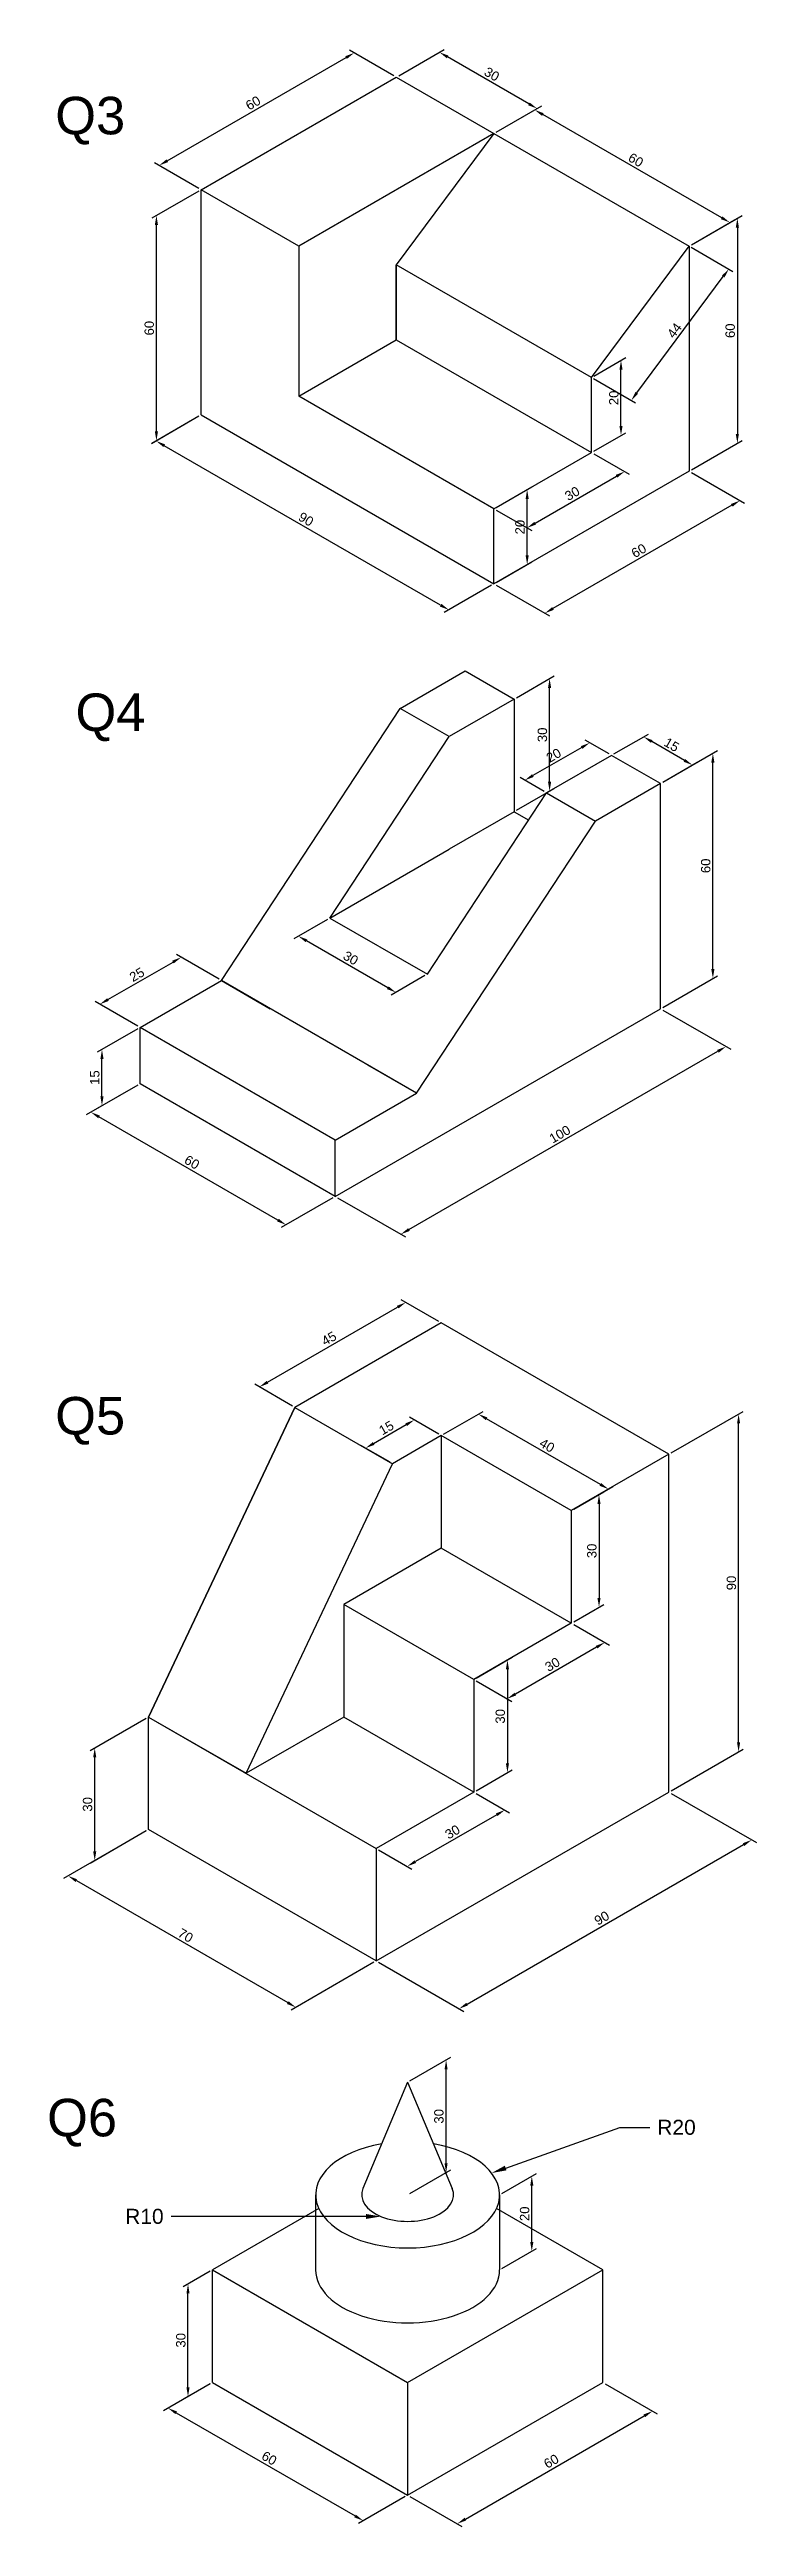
# Model space of a CAD drawing. Header units: millimetres. Extents: x 137 to 7220, y 7466 to 9893.
# Drawn here: x 3535 to 3723, y 8514 to 9174 of the extents above; entities that cross this region are included whole.
import ezdxf
from ezdxf import colors
from ezdxf.entities.mleader import LeaderData, LeaderLine
from ezdxf.math import Vec2, Vec3

# ---------------------------------------------------------------- set-up
doc = ezdxf.new("R2010")
doc.units = ezdxf.units.MM
doc.header["$PDMODE"] = 35
doc.header["$PDSIZE"] = 3
doc.layers.add('Dimensions', color=1, linetype='Continuous')
doc.layers.add('Text', color=7, linetype='Continuous')
doc.layers.add('Object', color=7, linetype='Continuous', lineweight=30)
doc.styles.get("Standard").update_dxf_attribs({"font": 'arial.ttf'})
doc.dimstyles.new('ISO-25', dxfattribs={"dimtxt": 2.5, "dimasz": 2.5, "dimexe": 1.25, "dimexo": 0.625, "dimtad": 1, "dimdec": 0, "dimtxsty": 'Standard', "dimcen": 2.5, "dimadec": 0, "dimazin": 0, "dimtfac": 1, "dimtdec": 0, "dimtmove": 0, "dimatfit": 3, "dimfxl": 1, "dimarcsym": 0})

msp = doc.modelspace()

# ---------------------------------------------------------------- texts
at = {"layer": 'Text'}
for s, p in [('Q3', (3536.459, 9150.959)), ('Q4', (3541.851, 8991.982)), ('Q5', (3536.446, 8804.548)), ('Q6', (3534.289, 8617.547))]:
    msp.add_text(s, height=10, dxfattribs=at).set_placement(p)

# ---------------------------------------------------------------- blocks, each defined once
blk = doc.blocks.new('*D988')
at = {"layer": 'Defpoints', "color": 0, "transparency": 16777216}
for p in [(3682.25, 8551.97), (3695.49, 8544.33), (3630.29, 8521.97)]:
    blk.add_point(p, dxfattribs=at)
at = {"layer": 'Dimensions', "color": 0, "lineweight": -2, "transparency": 16777216}
for p, q in [((3682.88, 8551.61), (3696.74, 8543.61)), ((3645.69, 8515.58), (3693.32, 8543.08)), ((3630.92, 8521.61), (3644.77, 8513.61))]:
    blk.add_line(p, q, dxfattribs=at)
at = {"layer": 'Dimensions', "color": 0, "transparency": 16777216}
for points in [[(3693.11, 8543.45), (3693.53, 8542.72), (3695.49, 8544.33)], [(3645.48, 8515.95), (3645.9, 8515.22), (3643.52, 8514.33)]]:
    blk.add_solid(points, dxfattribs=at)
at = {"layer": 'Dimensions', "color": 0, "transparency": 16777216, "insert": (3668.55, 8530.98), "char_height": 2.5, "attachment_point": 5, "rotation": 30}
blk.add_mtext('60', dxfattribs=at)
blk = doc.blocks.new('*D989')
at = {"layer": 'Defpoints', "color": 0, "transparency": 16777216}
for p in [(3578.33, 8551.97), (3630.29, 8521.97), (3618.47, 8515.15)]:
    blk.add_point(p, dxfattribs=at)
at = {"layer": 'Dimensions', "color": 0, "lineweight": -2, "transparency": 16777216}
for p, q in [((3577.71, 8551.61), (3565.26, 8544.42)), ((3568.67, 8543.9), (3616.3, 8516.4)), ((3629.67, 8521.61), (3617.22, 8514.42))]:
    blk.add_line(p, q, dxfattribs=at)
at = {"layer": 'Dimensions', "color": 0, "transparency": 16777216}
for points in [[(3568.88, 8544.26), (3568.46, 8543.54), (3566.51, 8545.15)], [(3616.51, 8516.76), (3616.1, 8516.04), (3618.47, 8515.15)]]:
    blk.add_solid(points, dxfattribs=at)
at = {"layer": 'Dimensions', "color": 0, "transparency": 16777216, "insert": (3593.44, 8531.79), "char_height": 2.5, "attachment_point": 5, "rotation": 330}
blk.add_mtext('60', dxfattribs=at)
blk = doc.blocks.new('*D990')
at = {"layer": 'Defpoints', "color": 0, "transparency": 16777216}
for p in [(3578.33, 8581.97), (3571.81, 8578.21), (3578.33, 8551.97)]:
    blk.add_point(p, dxfattribs=at)
at = {"layer": 'Dimensions', "color": 0, "lineweight": -2, "transparency": 16777216}
for p, q in [((3577.71, 8581.61), (3570.56, 8577.49)), ((3571.81, 8550.71), (3571.81, 8575.71)), ((3577.71, 8551.61), (3570.56, 8547.49))]:
    blk.add_line(p, q, dxfattribs=at)
at = {"layer": 'Dimensions', "color": 0, "transparency": 16777216}
for points in [[(3571.4, 8575.71), (3572.23, 8575.71), (3571.81, 8578.21)], [(3571.4, 8550.71), (3572.23, 8550.71), (3571.81, 8548.21)]]:
    blk.add_solid(points, dxfattribs=at)
at = {"layer": 'Dimensions', "color": 0, "transparency": 16777216, "insert": (3569.91, 8563.21), "char_height": 2.5, "attachment_point": 5, "rotation": 90}
blk.add_mtext('30', dxfattribs=at)
blk = doc.blocks.new('*D991')
at = {"layer": 'Defpoints', "color": 0, "transparency": 16777216}
for p in [(3640.54, 8637.89), (3630.29, 8631.97), (3630.29, 8601.97)]:
    blk.add_point(p, dxfattribs=at)
at = {"layer": 'Dimensions', "color": 0, "lineweight": -2, "transparency": 16777216}
for p, q in [((3630.92, 8632.33), (3641.79, 8638.61)), ((3640.54, 8610.39), (3640.54, 8635.39)), ((3630.92, 8602.33), (3641.79, 8608.61))]:
    blk.add_line(p, q, dxfattribs=at)
at = {"layer": 'Dimensions', "color": 0, "transparency": 16777216}
for points in [[(3640.12, 8635.39), (3640.95, 8635.39), (3640.54, 8637.89)], [(3640.12, 8610.39), (3640.95, 8610.39), (3640.54, 8607.89)]]:
    blk.add_solid(points, dxfattribs=at)
at = {"layer": 'Dimensions', "color": 0, "transparency": 16777216, "insert": (3638.63, 8622.89), "char_height": 2.5, "attachment_point": 5, "rotation": 90}
blk.add_mtext('30', dxfattribs=at)
blk = doc.blocks.new('*D992')
at = {"layer": 'Defpoints', "color": 0, "transparency": 16777216}
for p in [(3663.36, 8606.92), (3654.79, 8601.97), (3654.79, 8581.97)]:
    blk.add_point(p, dxfattribs=at)
at = {"layer": 'Dimensions', "color": 0, "lineweight": -2, "transparency": 16777216}
for p, q in [((3655.41, 8602.33), (3664.61, 8607.64)), ((3663.36, 8589.42), (3663.36, 8604.42)), ((3655.41, 8582.33), (3664.61, 8587.64))]:
    blk.add_line(p, q, dxfattribs=at)
at = {"layer": 'Dimensions', "color": 0, "transparency": 16777216}
for points in [[(3662.94, 8604.42), (3663.78, 8604.42), (3663.36, 8606.92)], [(3662.94, 8589.42), (3663.78, 8589.42), (3663.36, 8586.92)]]:
    blk.add_solid(points, dxfattribs=at)
at = {"layer": 'Dimensions', "color": 0, "transparency": 16777216, "insert": (3661.46, 8596.92), "char_height": 2.5, "attachment_point": 5, "rotation": 90}
blk.add_mtext('20', dxfattribs=at)
blk = doc.blocks.new('*D977')
at = {"layer": 'Defpoints', "color": 0, "transparency": 16777216}
for p in [(3561.3, 8699.28), (3621.92, 8664.28), (3600.53, 8651.93)]:
    blk.add_point(p, dxfattribs=at)
at = {"layer": 'Dimensions', "color": 0, "lineweight": -2, "transparency": 16777216}
for p, q in [((3560.68, 8698.92), (3538.66, 8686.21)), ((3542.08, 8685.68), (3598.37, 8653.18)), ((3621.3, 8663.92), (3599.28, 8651.21))]:
    blk.add_line(p, q, dxfattribs=at)
at = {"layer": 'Dimensions', "color": 0, "transparency": 16777216}
for points in [[(3542.28, 8686.04), (3541.87, 8685.32), (3539.91, 8686.93)], [(3598.58, 8653.54), (3598.16, 8652.82), (3600.53, 8651.93)]]:
    blk.add_solid(points, dxfattribs=at)
at = {"layer": 'Dimensions', "color": 0, "transparency": 16777216, "insert": (3571.17, 8671.07), "char_height": 2.5, "attachment_point": 5, "rotation": 330}
blk.add_mtext('70', dxfattribs=at)
blk = doc.blocks.new('*D978')
at = {"layer": 'Defpoints', "color": 0, "transparency": 16777216}
for p in [(3561.3, 8729.28), (3546.98, 8721.01), (3561.3, 8699.28)]:
    blk.add_point(p, dxfattribs=at)
at = {"layer": 'Dimensions', "color": 0, "lineweight": -2, "transparency": 16777216}
for p, q in [((3560.68, 8728.92), (3545.73, 8720.29)), ((3546.98, 8693.51), (3546.98, 8718.51)), ((3560.68, 8698.92), (3545.73, 8690.29))]:
    blk.add_line(p, q, dxfattribs=at)
at = {"layer": 'Dimensions', "color": 0, "transparency": 16777216}
for points in [[(3546.56, 8718.51), (3547.39, 8718.51), (3546.98, 8721.01)], [(3546.56, 8693.51), (3547.39, 8693.51), (3546.98, 8691.01)]]:
    blk.add_solid(points, dxfattribs=at)
at = {"layer": 'Dimensions', "color": 0, "transparency": 16777216, "insert": (3545.08, 8706.01), "char_height": 2.5, "attachment_point": 5, "rotation": 90}
blk.add_mtext('30', dxfattribs=at)
blk = doc.blocks.new('*D979')
at = {"layer": 'Defpoints', "color": 0, "transparency": 16777216}
for p in [(3699.87, 8709.28), (3721.93, 8696.54), (3621.92, 8664.28)]:
    blk.add_point(p, dxfattribs=at)
at = {"layer": 'Dimensions', "color": 0, "lineweight": -2, "transparency": 16777216}
for p, q in [((3700.49, 8708.92), (3723.18, 8695.82)), ((3646.15, 8652.79), (3719.76, 8695.29)), ((3622.55, 8663.92), (3645.23, 8650.82))]:
    blk.add_line(p, q, dxfattribs=at)
at = {"layer": 'Dimensions', "color": 0, "transparency": 16777216}
for points in [[(3719.55, 8695.65), (3719.97, 8694.93), (3721.93, 8696.54)], [(3645.94, 8653.15), (3646.36, 8652.43), (3643.98, 8651.54)]]:
    blk.add_solid(points, dxfattribs=at)
at = {"layer": 'Dimensions', "color": 0, "transparency": 16777216, "insert": (3682, 8675.69), "char_height": 2.5, "attachment_point": 5, "rotation": 30}
blk.add_mtext('90', dxfattribs=at)
blk = doc.blocks.new('*D980')
at = {"layer": 'Defpoints', "color": 0, "transparency": 16777216}
for p in [(3718.42, 8809.99), (3699.87, 8799.28), (3699.87, 8709.28)]:
    blk.add_point(p, dxfattribs=at)
at = {"layer": 'Dimensions', "color": 0, "lineweight": -2, "transparency": 16777216}
for p, q in [((3700.49, 8799.64), (3719.67, 8810.71)), ((3718.42, 8722.49), (3718.42, 8807.49)), ((3700.49, 8709.64), (3719.67, 8720.71))]:
    blk.add_line(p, q, dxfattribs=at)
at = {"layer": 'Dimensions', "color": 0, "transparency": 16777216}
for points in [[(3718.01, 8807.49), (3718.84, 8807.49), (3718.42, 8809.99)], [(3718.01, 8722.49), (3718.84, 8722.49), (3718.42, 8719.99)]]:
    blk.add_solid(points, dxfattribs=at)
at = {"layer": 'Dimensions', "color": 0, "transparency": 16777216, "insert": (3716.52, 8764.99), "char_height": 2.5, "attachment_point": 5, "rotation": 90}
blk.add_mtext('90', dxfattribs=at)
blk = doc.blocks.new('*D981')
at = {"layer": 'Defpoints', "color": 0, "transparency": 16777216}
for p in [(3639.25, 8804.28), (3649.15, 8809.99), (3673.89, 8784.28)]:
    blk.add_point(p, dxfattribs=at)
at = {"layer": 'Dimensions', "color": 0, "lineweight": -2, "transparency": 16777216}
for p, q in [((3639.87, 8804.64), (3650.4, 8810.72)), ((3681.62, 8791.24), (3651.31, 8808.74)), ((3674.51, 8784.64), (3685.04, 8790.72))]:
    blk.add_line(p, q, dxfattribs=at)
at = {"layer": 'Dimensions', "color": 0, "transparency": 16777216}
for points in [[(3651.52, 8809.1), (3651.1, 8808.38), (3649.15, 8809.99)], [(3681.83, 8791.6), (3681.41, 8790.88), (3683.79, 8789.99)]]:
    blk.add_solid(points, dxfattribs=at)
at = {"layer": 'Dimensions', "color": 0, "transparency": 16777216, "insert": (3667.42, 8801.64), "char_height": 2.5, "attachment_point": 5, "rotation": 330}
blk.add_mtext('40', dxfattribs=at)
blk = doc.blocks.new('*D982')
at = {"layer": 'Defpoints', "color": 0, "transparency": 16777216}
for p in [(3673.89, 8784.28), (3681.26, 8758.53), (3673.89, 8754.28)]:
    blk.add_point(p, dxfattribs=at)
at = {"layer": 'Dimensions', "color": 0, "lineweight": -2, "transparency": 16777216}
for p, q in [((3674.51, 8784.64), (3682.51, 8789.26)), ((3681.26, 8786.03), (3681.26, 8761.03)), ((3674.51, 8754.64), (3682.51, 8759.26))]:
    blk.add_line(p, q, dxfattribs=at)
at = {"layer": 'Dimensions', "color": 0, "transparency": 16777216}
for points in [[(3680.84, 8786.03), (3681.67, 8786.03), (3681.26, 8788.53)], [(3680.84, 8761.03), (3681.67, 8761.03), (3681.26, 8758.53)]]:
    blk.add_solid(points, dxfattribs=at)
at = {"layer": 'Dimensions', "color": 0, "transparency": 16777216, "insert": (3679.36, 8773.53), "char_height": 2.5, "attachment_point": 5, "rotation": 90}
blk.add_mtext('30', dxfattribs=at)
blk = doc.blocks.new('*D983')
at = {"layer": 'Defpoints', "color": 0, "transparency": 16777216}
for p in [(3673.89, 8754.28), (3647.91, 8739.28), (3656.81, 8734.14)]:
    blk.add_point(p, dxfattribs=at)
at = {"layer": 'Dimensions', "color": 0, "lineweight": -2, "transparency": 16777216}
for p, q in [((3674.51, 8753.92), (3684.04, 8748.41)), ((3680.63, 8747.89), (3658.98, 8735.39)), ((3648.53, 8738.92), (3658.06, 8733.41))]:
    blk.add_line(p, q, dxfattribs=at)
at = {"layer": 'Dimensions', "color": 0, "transparency": 16777216}
for points in [[(3680.42, 8748.25), (3680.84, 8747.53), (3682.79, 8749.14)], [(3658.77, 8735.75), (3659.18, 8735.03), (3656.81, 8734.14)]]:
    blk.add_solid(points, dxfattribs=at)
at = {"layer": 'Dimensions', "color": 0, "transparency": 16777216, "insert": (3668.85, 8743.28), "char_height": 2.5, "attachment_point": 5, "rotation": 30}
blk.add_mtext('30', dxfattribs=at)
blk = doc.blocks.new('*D984')
at = {"layer": 'Defpoints', "color": 0, "transparency": 16777216}
for p in [(3647.91, 8739.28), (3656.88, 8714.46), (3647.91, 8709.28)]:
    blk.add_point(p, dxfattribs=at)
at = {"layer": 'Dimensions', "color": 0, "lineweight": -2, "transparency": 16777216}
for p, q in [((3648.53, 8739.64), (3658.13, 8745.18)), ((3656.88, 8741.96), (3656.88, 8716.96)), ((3648.53, 8709.64), (3658.13, 8715.18))]:
    blk.add_line(p, q, dxfattribs=at)
at = {"layer": 'Dimensions', "color": 0, "transparency": 16777216}
for points in [[(3656.46, 8741.96), (3657.3, 8741.96), (3656.88, 8744.46)], [(3656.46, 8716.96), (3657.3, 8716.96), (3656.88, 8714.46)]]:
    blk.add_solid(points, dxfattribs=at)
at = {"layer": 'Dimensions', "color": 0, "transparency": 16777216, "insert": (3654.98, 8729.46), "char_height": 2.5, "attachment_point": 5, "rotation": 90}
blk.add_mtext('30', dxfattribs=at)
blk = doc.blocks.new('*D985')
at = {"layer": 'Defpoints', "color": 0, "transparency": 16777216}
for p in [(3647.91, 8709.28), (3621.92, 8694.28), (3630.2, 8689.5)]:
    blk.add_point(p, dxfattribs=at)
at = {"layer": 'Dimensions', "color": 0, "lineweight": -2, "transparency": 16777216}
for p, q in [((3648.53, 8708.92), (3657.43, 8703.78)), ((3654.02, 8703.25), (3632.37, 8690.75)), ((3622.55, 8693.92), (3631.45, 8688.78))]:
    blk.add_line(p, q, dxfattribs=at)
at = {"layer": 'Dimensions', "color": 0, "transparency": 16777216}
for points in [[(3653.81, 8703.61), (3654.22, 8702.89), (3656.18, 8704.5)], [(3632.16, 8691.11), (3632.57, 8690.39), (3630.2, 8689.5)]]:
    blk.add_solid(points, dxfattribs=at)
at = {"layer": 'Dimensions', "color": 0, "transparency": 16777216, "insert": (3642.24, 8698.65), "char_height": 2.5, "attachment_point": 5, "rotation": 30}
blk.add_mtext('30', dxfattribs=at)
blk = doc.blocks.new('*D986')
at = {"layer": 'Defpoints', "color": 0, "transparency": 16777216}
for p in [(3632.08, 8808.42), (3639.25, 8804.28), (3626.26, 8796.78)]:
    blk.add_point(p, dxfattribs=at)
at = {"layer": 'Dimensions', "color": 0, "lineweight": -2, "transparency": 16777216}
for p, q in [((3621.25, 8802.17), (3629.91, 8807.17)), ((3638.62, 8804.64), (3630.83, 8809.14)), ((3625.63, 8797.14), (3617.84, 8801.64))]:
    blk.add_line(p, q, dxfattribs=at)
at = {"layer": 'Dimensions', "color": 0, "transparency": 16777216}
for points in [[(3629.71, 8807.53), (3630.12, 8806.8), (3632.08, 8808.42)], [(3621.05, 8802.53), (3621.46, 8801.8), (3619.09, 8800.92)]]:
    blk.add_solid(points, dxfattribs=at)
at = {"layer": 'Dimensions', "color": 0, "transparency": 16777216, "insert": (3624.63, 8806.31), "char_height": 2.5, "attachment_point": 5, "rotation": 30}
blk.add_mtext('15', dxfattribs=at)
blk = doc.blocks.new('*D987')
at = {"layer": 'Defpoints', "color": 0, "transparency": 16777216}
for p in [(3629.8, 8839.73), (3639.25, 8834.28), (3600.27, 8811.78)]:
    blk.add_point(p, dxfattribs=at)
at = {"layer": 'Dimensions', "color": 0, "lineweight": -2, "transparency": 16777216}
for p, q in [((3592.99, 8818.48), (3627.63, 8838.48)), ((3638.62, 8834.64), (3628.55, 8840.45)), ((3599.65, 8812.14), (3589.58, 8817.95))]:
    blk.add_line(p, q, dxfattribs=at)
at = {"layer": 'Dimensions', "color": 0, "transparency": 16777216}
for points in [[(3627.42, 8838.84), (3627.84, 8838.12), (3629.8, 8839.73)], [(3592.78, 8818.84), (3593.2, 8818.12), (3590.83, 8817.23)]]:
    blk.add_solid(points, dxfattribs=at)
at = {"layer": 'Dimensions', "color": 0, "transparency": 16777216, "insert": (3609.36, 8830.12), "char_height": 2.5, "attachment_point": 5, "rotation": 30}
blk.add_mtext('45', dxfattribs=at)
blk = doc.blocks.new('*D968')
at = {"layer": 'Defpoints', "color": 0, "transparency": 16777216}
for p in [(3697.61, 8917.99), (3715.09, 8907.9), (3611.01, 8867.99)]:
    blk.add_point(p, dxfattribs=at)
at = {"layer": 'Dimensions', "color": 0, "lineweight": -2, "transparency": 16777216}
for p, q in [((3698.23, 8917.63), (3716.34, 8907.18)), ((3630.65, 8859.15), (3712.92, 8906.65)), ((3611.63, 8867.63), (3629.73, 8857.18))]:
    blk.add_line(p, q, dxfattribs=at)
at = {"layer": 'Dimensions', "color": 0, "transparency": 16777216}
for points in [[(3712.71, 8907.02), (3713.13, 8906.29), (3715.09, 8907.9)], [(3630.44, 8859.52), (3630.86, 8858.79), (3628.48, 8857.9)]]:
    blk.add_solid(points, dxfattribs=at)
at = {"layer": 'Dimensions', "color": 0, "transparency": 16777216, "insert": (3670.83, 8884.55), "char_height": 2.5, "attachment_point": 5, "rotation": 30}
blk.add_mtext('100', dxfattribs=at)
blk = doc.blocks.new('*D969')
at = {"layer": 'Defpoints', "color": 0, "transparency": 16777216}
for p in [(3559.05, 8897.99), (3545.94, 8890.43), (3611.01, 8867.99)]:
    blk.add_point(p, dxfattribs=at)
at = {"layer": 'Dimensions', "color": 0, "lineweight": -2, "transparency": 16777216}
for p, q in [((3558.42, 8897.63), (3544.69, 8889.71)), ((3595.74, 8861.68), (3548.11, 8889.18)), ((3610.38, 8867.63), (3596.65, 8859.71))]:
    blk.add_line(p, q, dxfattribs=at)
at = {"layer": 'Dimensions', "color": 0, "transparency": 16777216}
for points in [[(3548.31, 8889.54), (3547.9, 8888.82), (3545.94, 8890.43)], [(3595.95, 8862.04), (3595.53, 8861.32), (3597.9, 8860.43)]]:
    blk.add_solid(points, dxfattribs=at)
at = {"layer": 'Dimensions', "color": 0, "transparency": 16777216, "insert": (3572.87, 8877.08), "char_height": 2.5, "attachment_point": 5, "rotation": 330}
blk.add_mtext('60', dxfattribs=at)
blk = doc.blocks.new('*D970')
at = {"layer": 'Defpoints', "color": 0, "transparency": 16777216}
for p in [(3559.05, 8912.99), (3548.9, 8907.14), (3559.05, 8897.99)]:
    blk.add_point(p, dxfattribs=at)
at = {"layer": 'Dimensions', "color": 0, "lineweight": -2, "transparency": 16777216}
for p, q in [((3558.42, 8912.63), (3547.65, 8906.42)), ((3548.9, 8894.64), (3548.9, 8904.64)), ((3558.42, 8897.63), (3547.65, 8891.42))]:
    blk.add_line(p, q, dxfattribs=at)
at = {"layer": 'Dimensions', "color": 0, "transparency": 16777216}
for points in [[(3548.49, 8904.64), (3549.32, 8904.64), (3548.9, 8907.14)], [(3548.49, 8894.64), (3549.32, 8894.64), (3548.9, 8892.14)]]:
    blk.add_solid(points, dxfattribs=at)
at = {"layer": 'Dimensions', "color": 0, "transparency": 16777216, "insert": (3547, 8899.64), "char_height": 2.5, "attachment_point": 5, "rotation": 90}
blk.add_mtext('15', dxfattribs=at)
blk = doc.blocks.new('*D971')
at = {"layer": 'Defpoints', "color": 0, "transparency": 16777216}
for p in [(3569.98, 8931.68), (3580.7, 8925.49), (3559.05, 8912.99)]:
    blk.add_point(p, dxfattribs=at)
at = {"layer": 'Dimensions', "color": 0, "lineweight": -2, "transparency": 16777216}
for p, q in [((3550.5, 8920.43), (3567.82, 8930.43)), ((3580.07, 8925.86), (3568.73, 8932.4)), ((3558.42, 8913.36), (3547.08, 8919.9))]:
    blk.add_line(p, q, dxfattribs=at)
at = {"layer": 'Dimensions', "color": 0, "transparency": 16777216}
for points in [[(3567.61, 8930.79), (3568.03, 8930.07), (3569.98, 8931.68)], [(3550.29, 8920.79), (3550.71, 8920.07), (3548.33, 8919.18)]]:
    blk.add_solid(points, dxfattribs=at)
at = {"layer": 'Dimensions', "color": 0, "transparency": 16777216, "insert": (3558.21, 8927.08), "char_height": 2.5, "attachment_point": 5, "rotation": 30}
blk.add_mtext('25', dxfattribs=at)
blk = doc.blocks.new('*D972')
at = {"layer": 'Defpoints', "color": 0, "transparency": 16777216}
for p in [(3711.58, 8986.06), (3697.61, 8977.99), (3697.61, 8917.99)]:
    blk.add_point(p, dxfattribs=at)
at = {"layer": 'Dimensions', "color": 0, "lineweight": -2, "transparency": 16777216}
for p, q in [((3698.23, 8978.36), (3712.83, 8986.78)), ((3711.58, 8928.56), (3711.58, 8983.56)), ((3698.23, 8918.36), (3712.83, 8926.78))]:
    blk.add_line(p, q, dxfattribs=at)
at = {"layer": 'Dimensions', "color": 0, "transparency": 16777216}
for points in [[(3711.16, 8983.56), (3711.99, 8983.56), (3711.58, 8986.06)], [(3711.16, 8928.56), (3711.99, 8928.56), (3711.58, 8926.06)]]:
    blk.add_solid(points, dxfattribs=at)
at = {"layer": 'Dimensions', "color": 0, "transparency": 16777216, "insert": (3709.68, 8956.06), "char_height": 2.5, "attachment_point": 5, "rotation": 90}
blk.add_mtext('60', dxfattribs=at)
blk = doc.blocks.new('*D973')
at = {"layer": 'Defpoints', "color": 0, "transparency": 16777216}
for p in [(3693.15, 8990.42), (3684.62, 8985.49), (3697.61, 8977.99)]:
    blk.add_point(p, dxfattribs=at)
at = {"layer": 'Dimensions', "color": 0, "lineweight": -2, "transparency": 16777216}
for p, q in [((3685.24, 8985.86), (3694.4, 8991.14)), ((3703.98, 8984.17), (3695.32, 8989.17)), ((3698.23, 8978.36), (3707.39, 8983.64))]:
    blk.add_line(p, q, dxfattribs=at)
at = {"layer": 'Dimensions', "color": 0, "transparency": 16777216}
for points in [[(3695.52, 8989.53), (3695.11, 8988.81), (3693.15, 8990.42)], [(3704.18, 8984.53), (3703.77, 8983.81), (3706.14, 8982.92)]]:
    blk.add_solid(points, dxfattribs=at)
at = {"layer": 'Dimensions', "color": 0, "transparency": 16777216, "insert": (3700.6, 8988.32), "char_height": 2.5, "attachment_point": 5, "rotation": 330}
blk.add_mtext('15', dxfattribs=at)
blk = doc.blocks.new('*D974')
at = {"layer": 'Defpoints', "color": 0, "transparency": 16777216}
for p in [(3684.62, 8985.49), (3661.48, 8978.85), (3667.3, 8975.49)]:
    blk.add_point(p, dxfattribs=at)
at = {"layer": 'Dimensions', "color": 0, "lineweight": -2, "transparency": 16777216}
for p, q in [((3683.99, 8985.86), (3677.55, 8989.57)), ((3676.64, 8987.6), (3663.65, 8980.1)), ((3666.67, 8975.86), (3660.23, 8979.57))]:
    blk.add_line(p, q, dxfattribs=at)
at = {"layer": 'Dimensions', "color": 0, "transparency": 16777216}
for points in [[(3676.43, 8987.96), (3676.85, 8987.24), (3678.8, 8988.85)], [(3663.44, 8980.46), (3663.86, 8979.74), (3661.48, 8978.85)]]:
    blk.add_solid(points, dxfattribs=at)
at = {"layer": 'Dimensions', "color": 0, "transparency": 16777216, "insert": (3669.19, 8985.5), "char_height": 2.5, "attachment_point": 5, "rotation": 30}
blk.add_mtext('20', dxfattribs=at)
blk = doc.blocks.new('*D975')
at = {"layer": 'Defpoints', "color": 0, "transparency": 16777216}
for p in [(3601.2, 8937.33), (3609.56, 8942.16), (3635.54, 8927.16)]:
    blk.add_point(p, dxfattribs=at)
at = {"layer": 'Dimensions', "color": 0, "lineweight": -2, "transparency": 16777216}
for p, q in [((3608.94, 8941.8), (3599.95, 8936.61)), ((3625.01, 8923.58), (3603.36, 8936.08)), ((3634.92, 8926.8), (3625.93, 8921.61))]:
    blk.add_line(p, q, dxfattribs=at)
at = {"layer": 'Dimensions', "color": 0, "transparency": 16777216}
for points in [[(3603.57, 8936.44), (3603.15, 8935.72), (3601.2, 8937.33)], [(3625.22, 8923.94), (3624.8, 8923.22), (3627.18, 8922.33)]]:
    blk.add_solid(points, dxfattribs=at)
at = {"layer": 'Dimensions', "color": 0, "transparency": 16777216, "insert": (3615.14, 8931.48), "char_height": 2.5, "attachment_point": 5, "rotation": 330}
blk.add_mtext('30', dxfattribs=at)
blk = doc.blocks.new('*D976')
at = {"layer": 'Defpoints', "color": 0, "transparency": 16777216}
for p in [(3668.1, 9005.96), (3658.64, 9000.49), (3658.64, 8970.49)]:
    blk.add_point(p, dxfattribs=at)
at = {"layer": 'Dimensions', "color": 0, "lineweight": -2, "transparency": 16777216}
for p, q in [((3659.26, 9000.86), (3669.35, 9006.68)), ((3668.1, 8978.46), (3668.1, 9003.46)), ((3659.26, 8970.86), (3669.35, 8976.68))]:
    blk.add_line(p, q, dxfattribs=at)
at = {"layer": 'Dimensions', "color": 0, "transparency": 16777216}
for points in [[(3667.68, 9003.46), (3668.51, 9003.46), (3668.1, 9005.96)], [(3667.68, 8978.46), (3668.51, 8978.46), (3668.1, 8975.96)]]:
    blk.add_solid(points, dxfattribs=at)
at = {"layer": 'Dimensions', "color": 0, "transparency": 16777216, "insert": (3666.19, 8990.96), "char_height": 2.5, "attachment_point": 5, "rotation": 90}
blk.add_mtext('30', dxfattribs=at)
blk = doc.blocks.new('*D960')
at = {"layer": 'Defpoints', "color": 0, "transparency": 16777216}
for p in [(3664.14, 9157.47), (3653.27, 9151.2), (3705.23, 9121.2)]:
    blk.add_point(p, dxfattribs=at)
at = {"layer": 'Dimensions', "color": 0, "lineweight": -2, "transparency": 16777216}
for p, q in [((3653.89, 9151.56), (3665.39, 9158.19)), ((3713.93, 9128.72), (3666.3, 9156.22)), ((3705.86, 9121.56), (3717.35, 9128.19))]:
    blk.add_line(p, q, dxfattribs=at)
at = {"layer": 'Dimensions', "color": 0, "transparency": 16777216}
for points in [[(3666.51, 9156.58), (3666.09, 9155.86), (3664.14, 9157.47)], [(3714.14, 9129.08), (3713.72, 9128.36), (3716.1, 9127.47)]]:
    blk.add_solid(points, dxfattribs=at)
at = {"layer": 'Dimensions', "color": 0, "transparency": 16777216, "insert": (3691.07, 9144.12), "char_height": 2.5, "attachment_point": 5, "rotation": 330}
blk.add_mtext('60', dxfattribs=at)
blk = doc.blocks.new('*D961')
at = {"layer": 'Defpoints', "color": 0, "transparency": 16777216}
for p in [(3638.78, 9172.83), (3627.29, 9166.2), (3653.27, 9151.2)]:
    blk.add_point(p, dxfattribs=at)
at = {"layer": 'Dimensions', "color": 0, "lineweight": -2, "transparency": 16777216}
for p, q in [((3627.91, 9166.56), (3640.03, 9173.55)), ((3662.59, 9159.08), (3640.94, 9171.58)), ((3653.89, 9151.56), (3666.01, 9158.55))]:
    blk.add_line(p, q, dxfattribs=at)
at = {"layer": 'Dimensions', "color": 0, "transparency": 16777216}
for points in [[(3641.15, 9171.94), (3640.73, 9171.22), (3638.78, 9172.83)], [(3662.8, 9159.44), (3662.38, 9158.72), (3664.76, 9157.83)]]:
    blk.add_solid(points, dxfattribs=at)
at = {"layer": 'Dimensions', "color": 0, "transparency": 16777216, "insert": (3652.72, 9166.98), "char_height": 2.5, "attachment_point": 5, "rotation": 330}
blk.add_mtext('30', dxfattribs=at)
blk = doc.blocks.new('*D962')
at = {"layer": 'Defpoints', "color": 0, "transparency": 16777216}
for p in [(3705.23, 9121.2), (3718.1, 9068.63), (3705.23, 9061.2)]:
    blk.add_point(p, dxfattribs=at)
at = {"layer": 'Dimensions', "color": 0, "lineweight": -2, "transparency": 16777216}
for p, q in [((3705.86, 9121.56), (3719.35, 9129.35)), ((3718.1, 9126.13), (3718.1, 9071.13)), ((3705.86, 9061.56), (3719.35, 9069.35))]:
    blk.add_line(p, q, dxfattribs=at)
at = {"layer": 'Dimensions', "color": 0, "transparency": 16777216}
for points in [[(3717.68, 9126.13), (3718.51, 9126.13), (3718.1, 9128.63)], [(3717.68, 9071.13), (3718.51, 9071.13), (3718.1, 9068.63)]]:
    blk.add_solid(points, dxfattribs=at)
at = {"layer": 'Dimensions', "color": 0, "transparency": 16777216, "insert": (3716.2, 9098.63), "char_height": 2.5, "attachment_point": 5, "rotation": 90}
blk.add_mtext('60', dxfattribs=at)
blk = doc.blocks.new('*D963')
at = {"layer": 'Defpoints', "color": 0, "transparency": 16777216}
for p in [(3705.23, 9061.2), (3653.27, 9031.2), (3666.83, 9023.37)]:
    blk.add_point(p, dxfattribs=at)
at = {"layer": 'Dimensions', "color": 0, "lineweight": -2, "transparency": 16777216}
for p, q in [((3705.86, 9060.84), (3720.04, 9052.65)), ((3716.62, 9052.12), (3668.99, 9024.62)), ((3653.89, 9030.84), (3668.08, 9022.65))]:
    blk.add_line(p, q, dxfattribs=at)
at = {"layer": 'Dimensions', "color": 0, "transparency": 16777216}
for points in [[(3716.41, 9052.48), (3716.83, 9051.76), (3718.79, 9053.37)], [(3668.78, 9024.98), (3669.2, 9024.26), (3666.83, 9023.37)]]:
    blk.add_solid(points, dxfattribs=at)
at = {"layer": 'Dimensions', "color": 0, "transparency": 16777216, "insert": (3691.86, 9040.02), "char_height": 2.5, "attachment_point": 5, "rotation": 30}
blk.add_mtext('60', dxfattribs=at)
blk = doc.blocks.new('*D964')
at = {"layer": 'Defpoints', "color": 0, "transparency": 16777216}
for p in [(3575.33, 9076.2), (3563.31, 9069.26), (3653.27, 9031.2)]:
    blk.add_point(p, dxfattribs=at)
at = {"layer": 'Dimensions', "color": 0, "lineweight": -2, "transparency": 16777216}
for p, q in [((3574.7, 9075.84), (3562.06, 9068.54)), ((3639.09, 9025.51), (3565.48, 9068.01)), ((3652.64, 9030.84), (3640.01, 9023.54))]:
    blk.add_line(p, q, dxfattribs=at)
at = {"layer": 'Dimensions', "color": 0, "transparency": 16777216}
for points in [[(3565.69, 9068.37), (3565.27, 9067.65), (3563.31, 9069.26)], [(3639.3, 9025.87), (3638.88, 9025.15), (3641.26, 9024.26)]]:
    blk.add_solid(points, dxfattribs=at)
at = {"layer": 'Dimensions', "color": 0, "transparency": 16777216, "insert": (3603.24, 9048.41), "char_height": 2.5, "attachment_point": 5, "rotation": 330}
blk.add_mtext('90', dxfattribs=at)
blk = doc.blocks.new('*D965')
at = {"layer": 'Defpoints', "color": 0, "transparency": 16777216}
for p in [(3575.33, 9136.2), (3563.4, 9129.32), (3575.33, 9076.2)]:
    blk.add_point(p, dxfattribs=at)
at = {"layer": 'Dimensions', "color": 0, "lineweight": -2, "transparency": 16777216}
for p, q in [((3574.7, 9135.84), (3562.15, 9128.59)), ((3563.4, 9071.82), (3563.4, 9126.82)), ((3574.7, 9075.84), (3562.15, 9068.59))]:
    blk.add_line(p, q, dxfattribs=at)
at = {"layer": 'Dimensions', "color": 0, "transparency": 16777216}
for points in [[(3562.99, 9126.82), (3563.82, 9126.82), (3563.4, 9129.32)], [(3562.99, 9071.82), (3563.82, 9071.82), (3563.4, 9069.32)]]:
    blk.add_solid(points, dxfattribs=at)
at = {"layer": 'Dimensions', "color": 0, "transparency": 16777216, "insert": (3561.5, 9099.32), "char_height": 2.5, "attachment_point": 5, "rotation": 90}
blk.add_mtext('60', dxfattribs=at)
blk = doc.blocks.new('*D928')
at = {"layer": 'Defpoints', "color": 0, "transparency": 16777216}
for p in [(3616.08, 9172.67), (3627.29, 9166.2), (3575.33, 9136.2)]:
    blk.add_point(p, dxfattribs=at)
at = {"layer": 'Dimensions', "color": 0, "lineweight": -2, "transparency": 16777216}
for p, q in [((3626.66, 9166.56), (3614.83, 9173.39)), ((3566.29, 9143.92), (3613.92, 9171.42)), ((3574.7, 9136.56), (3562.87, 9143.39))]:
    blk.add_line(p, q, dxfattribs=at)
at = {"layer": 'Dimensions', "color": 0, "transparency": 16777216}
for points in [[(3613.71, 9171.78), (3614.13, 9171.06), (3616.08, 9172.67)], [(3566.08, 9144.28), (3566.5, 9143.56), (3564.12, 9142.67)]]:
    blk.add_solid(points, dxfattribs=at)
at = {"layer": 'Dimensions', "color": 0, "transparency": 16777216, "insert": (3589.15, 9159.31), "char_height": 2.5, "attachment_point": 5, "rotation": 30}
blk.add_mtext('60', dxfattribs=at)
blk = doc.blocks.new('*D966')
at = {"layer": 'Defpoints', "color": 0, "transparency": 16777216}
for p in [(3662.12, 9056.31), (3653.27, 9051.2), (3653.27, 9031.2)]:
    blk.add_point(p, dxfattribs=at)
at = {"layer": 'Dimensions', "color": 0, "lineweight": -2, "transparency": 16777216}
for p, q in [((3653.89, 9051.56), (3663.37, 9057.03)), ((3662.12, 9038.81), (3662.12, 9053.81)), ((3653.89, 9031.56), (3663.37, 9037.03))]:
    blk.add_line(p, q, dxfattribs=at)
at = {"layer": 'Dimensions', "color": 0, "transparency": 16777216}
for points in [[(3661.71, 9053.81), (3662.54, 9053.81), (3662.12, 9056.31)], [(3661.71, 9038.81), (3662.54, 9038.81), (3662.12, 9036.31)]]:
    blk.add_solid(points, dxfattribs=at)
at = {"layer": 'Dimensions', "color": 0, "transparency": 16777216, "insert": (3660.22, 9046.31), "char_height": 2.5, "attachment_point": 5, "rotation": 90}
blk.add_mtext('20', dxfattribs=at)
blk = doc.blocks.new('*D967')
at = {"layer": 'Defpoints', "color": 0, "transparency": 16777216}
for p in [(3687.11, 9090.74), (3679.25, 9086.2), (3679.25, 9066.2)]:
    blk.add_point(p, dxfattribs=at)
at = {"layer": 'Dimensions', "color": 0, "lineweight": -2, "transparency": 16777216}
for p, q in [((3679.87, 9086.56), (3688.36, 9091.46)), ((3687.11, 9073.24), (3687.11, 9088.24)), ((3679.87, 9066.56), (3688.36, 9071.46))]:
    blk.add_line(p, q, dxfattribs=at)
at = {"layer": 'Dimensions', "color": 0, "transparency": 16777216}
for points in [[(3686.7, 9088.24), (3687.53, 9088.24), (3687.11, 9090.74)], [(3686.7, 9073.24), (3687.53, 9073.24), (3687.11, 9070.74)]]:
    blk.add_solid(points, dxfattribs=at)
at = {"layer": 'Dimensions', "color": 0, "transparency": 16777216, "insert": (3685.21, 9080.74), "char_height": 2.5, "attachment_point": 5, "rotation": 90}
blk.add_mtext('20', dxfattribs=at)
blk = doc.blocks.new('*D929')
at = {"layer": 'Defpoints', "color": 0, "transparency": 16777216}
for p in [(3679.25, 9066.2), (3688.07, 9061.11), (3653.27, 9051.2)]:
    blk.add_point(p, dxfattribs=at)
at = {"layer": 'Dimensions', "color": 0, "lineweight": -2, "transparency": 16777216}
for p, q in [((3679.87, 9065.84), (3689.32, 9060.38)), ((3664.26, 9047.36), (3685.91, 9059.86)), ((3653.89, 9050.84), (3663.34, 9045.38))]:
    blk.add_line(p, q, dxfattribs=at)
at = {"layer": 'Dimensions', "color": 0, "transparency": 16777216}
for points in [[(3685.7, 9060.22), (3686.11, 9059.49), (3688.07, 9061.11)], [(3664.05, 9047.72), (3664.46, 9046.99), (3662.09, 9046.11)]]:
    blk.add_solid(points, dxfattribs=at)
at = {"layer": 'Dimensions', "color": 0, "transparency": 16777216, "insert": (3674.13, 9055.25), "char_height": 2.5, "attachment_point": 5, "rotation": 30}
blk.add_mtext('30', dxfattribs=at)
blk = doc.blocks.new('*D930')
at = {"layer": 'Defpoints', "color": 0, "transparency": 16777216}
for p in [(3705.23, 9121.2), (3715.83, 9115.08), (3679.25, 9086.2)]:
    blk.add_point(p, dxfattribs=at)
at = {"layer": 'Dimensions', "color": 0, "lineweight": -2, "transparency": 16777216}
for p, q in [((3705.78, 9120.88), (3716.92, 9114.45)), ((3691.34, 9082.09), (3714.34, 9113.07)), ((3679.79, 9085.88), (3690.94, 9079.45))]:
    blk.add_line(p, q, dxfattribs=at)
at = {"layer": 'Dimensions', "color": 0, "transparency": 16777216}
for points in [[(3714, 9113.32), (3714.67, 9112.82), (3715.83, 9115.08)], [(3691, 9082.33), (3691.67, 9081.84), (3689.85, 9080.08)]]:
    blk.add_solid(points, dxfattribs=at)
at = {"layer": 'Dimensions', "color": 0, "transparency": 16777216, "insert": (3701.33, 9098.7), "char_height": 2.5, "attachment_point": 5, "rotation": 53.41322}
blk.add_mtext('44', dxfattribs=at)

# ---------------------------------------------------------------- dimensions: what is measured, and where the dimension line sits
at = {"layer": 'Dimensions'}
for p1, p2, distance, picture, middle in [((3575.326, 9136.198), (3627.288, 9166.198), 11.203, '*D928', (3589.153, 9159.313)), ((3653.269, 9151.198), (3627.288, 9166.198), -11.488, '*D961', (3652.718, 9166.979)), ((3705.23, 9121.198), (3653.269, 9151.198), -10.867, '*D960', (3691.067, 9144.119)), ((3679.249, 9086.198), (3705.23, 9121.198), -12.158, '*D930', (3701.333, 9098.697)), ((3653.269, 9031.198), (3575.326, 9076.198), 12.011, '*D964', (3603.237, 9048.41)), ((3653.269, 9051.198), (3679.249, 9066.198), -8.822, '*D929', (3674.129, 9055.253)), ((3705.23, 9061.198), (3653.269, 9031.198), 13.557, '*D963', (3691.855, 9040.018)), ((3684.619, 8985.494), (3667.299, 8975.494), -5.817, '*D974', (3669.192, 8985.499)), ((3697.61, 8977.994), (3684.619, 8985.494), -8.531, '*D973', (3700.597, 8988.317)), ((3635.545, 8927.161), (3609.564, 8942.161), 8.366, '*D975', (3615.139, 8931.478)), ((3559.046, 8912.994), (3580.696, 8925.494), 10.714, '*D971', (3558.207, 8927.077)), ((3611.007, 8867.994), (3697.61, 8917.994), -17.476, '*D968', (3670.834, 8884.551)), ((3611.007, 8867.994), (3559.046, 8897.994), 13.104, '*D969', (3572.873, 8877.075)), ((3600.274, 8811.778), (3639.245, 8834.278), 9.447, '*D987', (3609.364, 8830.125)), ((3673.886, 8784.278), (3639.245, 8804.278), -9.9, '*D981', (3667.417, 8801.641)), ((3626.255, 8796.778), (3639.245, 8804.278), 7.166, '*D986', (3624.633, 8806.313)), ((3673.886, 8754.278), (3647.906, 8739.278), 8.906, '*D983', (3668.85, 8743.284)), ((3647.906, 8739.278), (3647.906, 8709.278), 8.974, '*D984', (3654.977, 8729.459)), ((3621.925, 8664.278), (3699.867, 8709.278), -22.059, '*D979', (3682.005, 8675.689)), ((3647.906, 8709.278), (3621.925, 8694.278), 8.276, '*D985', (3642.24, 8698.648)), ((3561.303, 8699.278), (3621.925, 8664.278), -21.393, '*D977', (3571.172, 8671.074)), ((3654.788, 8581.973), (3654.788, 8601.973), -8.571, '*D992', (3661.458, 8596.922)), ((3578.332, 8551.973), (3630.293, 8521.973), -11.824, '*D989', (3593.439, 8531.793)), ((3630.293, 8521.973), (3682.255, 8551.973), -13.231, '*D988', (3668.554, 8530.981))]:
    dim = msp.add_aligned_dim(p1=p1, p2=p2, distance=distance, dimstyle='ISO-25', dxfattribs=at)
    dim.commit()
    dim.dimension.update_dxf_attribs({"geometry": picture, "text_midpoint": middle})
for base, p1, p2, picture, middle in [((3563.404, 9129.315), (3575.326, 9076.198), (3575.326, 9136.198), '*D965', (3561.503, 9099.315)), ((3718.098, 9068.628), (3705.23, 9121.198), (3705.23, 9061.198), '*D962', (3716.196, 9098.628)), ((3687.112, 9090.738), (3679.249, 9066.198), (3679.249, 9086.198), '*D967', (3685.211, 9080.738)), ((3662.124, 9056.311), (3653.269, 9031.198), (3653.269, 9051.198), '*D966', (3660.223, 9046.311)), ((3668.097, 9005.955), (3658.639, 8970.494), (3658.639, 9000.494), '*D976', (3666.195, 8990.955)), ((3711.577, 8986.058), (3697.61, 8917.994), (3697.61, 8977.994), '*D972', (3709.675, 8956.058)), ((3548.903, 8907.138), (3559.046, 8897.994), (3559.046, 8912.994), '*D970', (3547.001, 8899.638)), ((3718.424, 8809.992), (3699.867, 8709.278), (3699.867, 8799.278), '*D980', (3716.523, 8764.992)), ((3681.258, 8758.534), (3673.886, 8784.278), (3673.886, 8754.278), '*D982', (3679.355, 8773.534)), ((3546.978, 8721.008), (3561.303, 8699.278), (3561.303, 8729.278), '*D978', (3545.076, 8706.008)), ((3640.536, 8637.887), (3630.293, 8601.973), (3630.293, 8631.973), '*D991', (3638.633, 8622.887)), ((3571.814, 8578.21), (3578.332, 8551.973), (3578.332, 8581.973), '*D990', (3569.912, 8563.21))]:
    dim = msp.add_linear_dim(base=base, p1=p1, p2=p2, angle=90, dimstyle='ISO-25', dxfattribs=at)
    dim.commit()
    dim.dimension.update_dxf_attribs({"geometry": picture, "text_midpoint": middle})

# ---------------------------------------------------------------- linework, layer by layer
at = {"layer": 'Object'}
for p, q in [((3575.326, 9136.198), (3627.288, 9166.198)), ((3627.288, 9166.198), (3705.23, 9121.198)), ((3627.288, 9166.198), (3653.269, 9151.198)), ((3653.269, 9151.198), (3601.307, 9121.198)), ((3653.269, 9151.198), (3627.288, 9116.198)), ((3575.326, 9076.198), (3575.326, 9136.198)), ((3601.307, 9121.198), (3575.326, 9136.198)), ((3601.307, 9121.198), (3601.307, 9081.198)), ((3679.249, 9086.198), (3705.23, 9121.198)), ((3705.23, 9121.198), (3705.23, 9061.198)), ((3627.288, 9116.198), (3627.288, 9106.198)), ((3627.288, 9096.198), (3627.288, 9116.198)), ((3679.249, 9086.198), (3627.288, 9116.198)), ((3627.288, 9116.198), (3627.288, 9096.198)), ((3601.307, 9081.198), (3627.288, 9096.198)), ((3627.288, 9096.198), (3679.249, 9066.198)), ((3653.269, 9051.198), (3601.307, 9081.198)), ((3679.249, 9066.198), (3679.249, 9086.198)), ((3575.326, 9076.198), (3653.269, 9031.198)), ((3653.269, 9051.198), (3679.249, 9066.198)), ((3705.23, 9061.198), (3653.269, 9031.198)), ((3653.269, 9031.198), (3653.269, 9051.198)), ((3628.328, 8997.994), (3645.648, 9007.994)), ((3645.648, 9007.994), (3658.639, 9000.494)), ((3580.696, 8925.494), (3628.328, 8997.994)), ((3641.318, 8990.494), (3628.328, 8997.994)), ((3658.639, 9000.494), (3641.318, 8990.494)), ((3658.639, 9000.494), (3658.639, 8970.494)), ((3609.564, 8942.161), (3641.318, 8990.494)), ((3684.619, 8985.494), (3667.299, 8975.494)), ((3697.61, 8977.994), (3684.619, 8985.494)), ((3635.545, 8927.161), (3667.299, 8975.494)), ((3667.299, 8975.494), (3680.289, 8967.994)), ((3697.61, 8977.994), (3680.289, 8967.994)), ((3697.61, 8917.994), (3697.61, 8977.994)), ((3658.639, 8970.494), (3641.318, 8960.494)), ((3658.639, 8970.494), (3662.536, 8968.244)), ((3632.658, 8895.494), (3680.289, 8967.994)), ((3609.564, 8942.161), (3641.318, 8960.494)), ((3609.564, 8942.161), (3635.545, 8927.161)), ((3559.046, 8912.994), (3580.696, 8925.494)), ((3632.658, 8895.494), (3580.696, 8925.494)), ((3580.696, 8925.494), (3593.687, 8917.994)), ((3611.007, 8867.994), (3697.61, 8917.994)), ((3559.046, 8897.994), (3559.046, 8912.994)), ((3611.007, 8882.994), (3559.046, 8912.994)), ((3632.658, 8895.494), (3619.668, 8902.994)), ((3611.007, 8867.994), (3559.046, 8897.994)), ((3611.007, 8882.994), (3632.658, 8895.494)), ((3611.007, 8867.994), (3611.007, 8882.994)), ((3639.245, 8834.278), (3600.274, 8811.778)), ((3699.867, 8799.278), (3639.245, 8834.278)), ((3561.303, 8729.278), (3600.274, 8811.778)), ((3600.274, 8811.778), (3561.303, 8729.278)), ((3600.274, 8811.778), (3626.255, 8796.778)), ((3639.245, 8804.278), (3626.255, 8796.778)), ((3673.886, 8784.278), (3639.245, 8804.278)), ((3639.245, 8804.278), (3639.245, 8774.278)), ((3699.867, 8799.278), (3673.886, 8784.278)), ((3699.867, 8709.278), (3699.867, 8799.278)), ((3587.284, 8714.278), (3626.255, 8796.778)), ((3673.886, 8784.278), (3673.886, 8754.278)), ((3639.245, 8774.278), (3613.265, 8759.278)), ((3673.886, 8754.278), (3639.245, 8774.278)), ((3613.265, 8759.278), (3613.265, 8729.278)), ((3647.906, 8739.278), (3613.265, 8759.278)), ((3673.886, 8754.278), (3647.906, 8739.278)), ((3647.906, 8739.278), (3647.906, 8709.278)), ((3561.303, 8699.278), (3561.303, 8729.278)), ((3561.303, 8729.278), (3621.925, 8694.278)), ((3561.303, 8699.278), (3561.303, 8729.278)), ((3561.303, 8729.278), (3587.284, 8714.278)), ((3561.303, 8729.278), (3587.284, 8714.278)), ((3613.265, 8729.278), (3587.284, 8714.278)), ((3647.906, 8709.278), (3613.265, 8729.278)), ((3647.906, 8709.278), (3621.925, 8694.278)), ((3621.925, 8664.278), (3699.867, 8709.278)), ((3621.925, 8664.278), (3561.303, 8699.278)), ((3621.925, 8694.278), (3621.925, 8664.278)), ((3621.925, 8694.278), (3621.925, 8664.278)), ((3630.293, 8631.973), (3618.391, 8603.64)), ((3630.293, 8631.973), (3642.196, 8603.64)), ((3605.798, 8601.973), (3605.798, 8581.973)), ((3654.788, 8601.973), (3654.788, 8581.973)), ((3606.633, 8598.313), (3578.332, 8581.973)), ((3682.255, 8581.973), (3653.954, 8598.313)), ((3578.332, 8551.973), (3578.332, 8581.973)), ((3578.332, 8581.973), (3630.293, 8551.973)), ((3630.293, 8551.973), (3682.255, 8581.973)), ((3682.255, 8551.973), (3682.255, 8581.973)), ((3578.332, 8551.973), (3630.293, 8521.973)), ((3630.293, 8521.973), (3682.255, 8551.973)), ((3630.293, 8551.973), (3630.293, 8521.973))]:
    msp.add_line(p, q, dxfattribs=at)
for centre, major_axis, start_param, end_param in [((3630.293, 8601.973), (-24.495, 0), 4.9980466, 10.7099166), ((3630.293, 8601.973), (-12.247, 0), 6.0452442, 9.6627191), ((3630.293, 8581.973), (-24.495, 0), 6.2831853, 9.424778)]:
    msp.add_ellipse(centre, major_axis=major_axis, ratio=0.5773503, start_param=start_param, end_param=end_param, dxfattribs=at)

msp.set_redraw_order([(e.dxf.handle, doc.entitydb.next_handle()) for e in msp.query("TEXT MTEXT ATTDEF DIMENSION ARC_DIMENSION")])  # texts and dimensions are drawn at this point

# ---------------------------------------------------------------- leaders
at = {"layer": 'Dimensions'}
ml = msp.add_multileader_mtext('Standard', dxfattribs=at)
ml.set_content('R20', color=256)
ml.set_leader_properties()
ml.build(insert=Vec2(0, 0))
ctx = ml.context
ctx.base_point, ctx.plane_origin = Vec3(3694.767, 8619.932), Vec3(3652.634, 8607.772)
notes = []
notes.append((ctx, [(0, (1, 1, 0), (3686.767, 8619.932), (1, 0), 8, [(0, [(3652.634, 8607.772)], 0, [])])]))
ctx.mtext.insert, ctx.mtext.flow_direction = Vec3(3696.767, 8621.967), 5
ml = msp.add_multileader_mtext('Standard', dxfattribs=at)
ml.set_content('R10', color=256)
ml.set_leader_properties()
ml.build(insert=Vec2(0, 0))
ctx = ml.context
ctx.base_point, ctx.plane_origin = Vec3(3553.784, 8596.209), Vec3(3623.199, 8596.209)
ctx.text_align_type = 2
notes.append((ctx, [(0, (1, 1, 0), (3575.329, 8596.209), (-1, 0), 8, [(0, [(3623.199, 8596.209)], 0, [])])]))
ctx.mtext.insert, ctx.mtext.alignment, ctx.mtext.flow_direction = Vec3(3565.329, 8598.243), 3, 5
for ctx, leaders in notes:
    for number, flags, end, landing, length, lines in leaders:
        leader = LeaderData()
        leader.index, (leader.has_last_leader_line, leader.has_dogleg_vector, leader.attachment_direction) = number, flags
        leader.last_leader_point, leader.dogleg_vector, leader.dogleg_length = Vec3(end), Vec3(landing), length
        for number, points, colour, breaks in lines:
            line = LeaderLine()
            line.index, line.vertices, line.color, line.breaks = number, Vec3.list(points), colors.encode_raw_color(colour), breaks
            leader.lines.append(line)
        ctx.leaders.append(leader)

doc.saveas('drawing.dxf')
